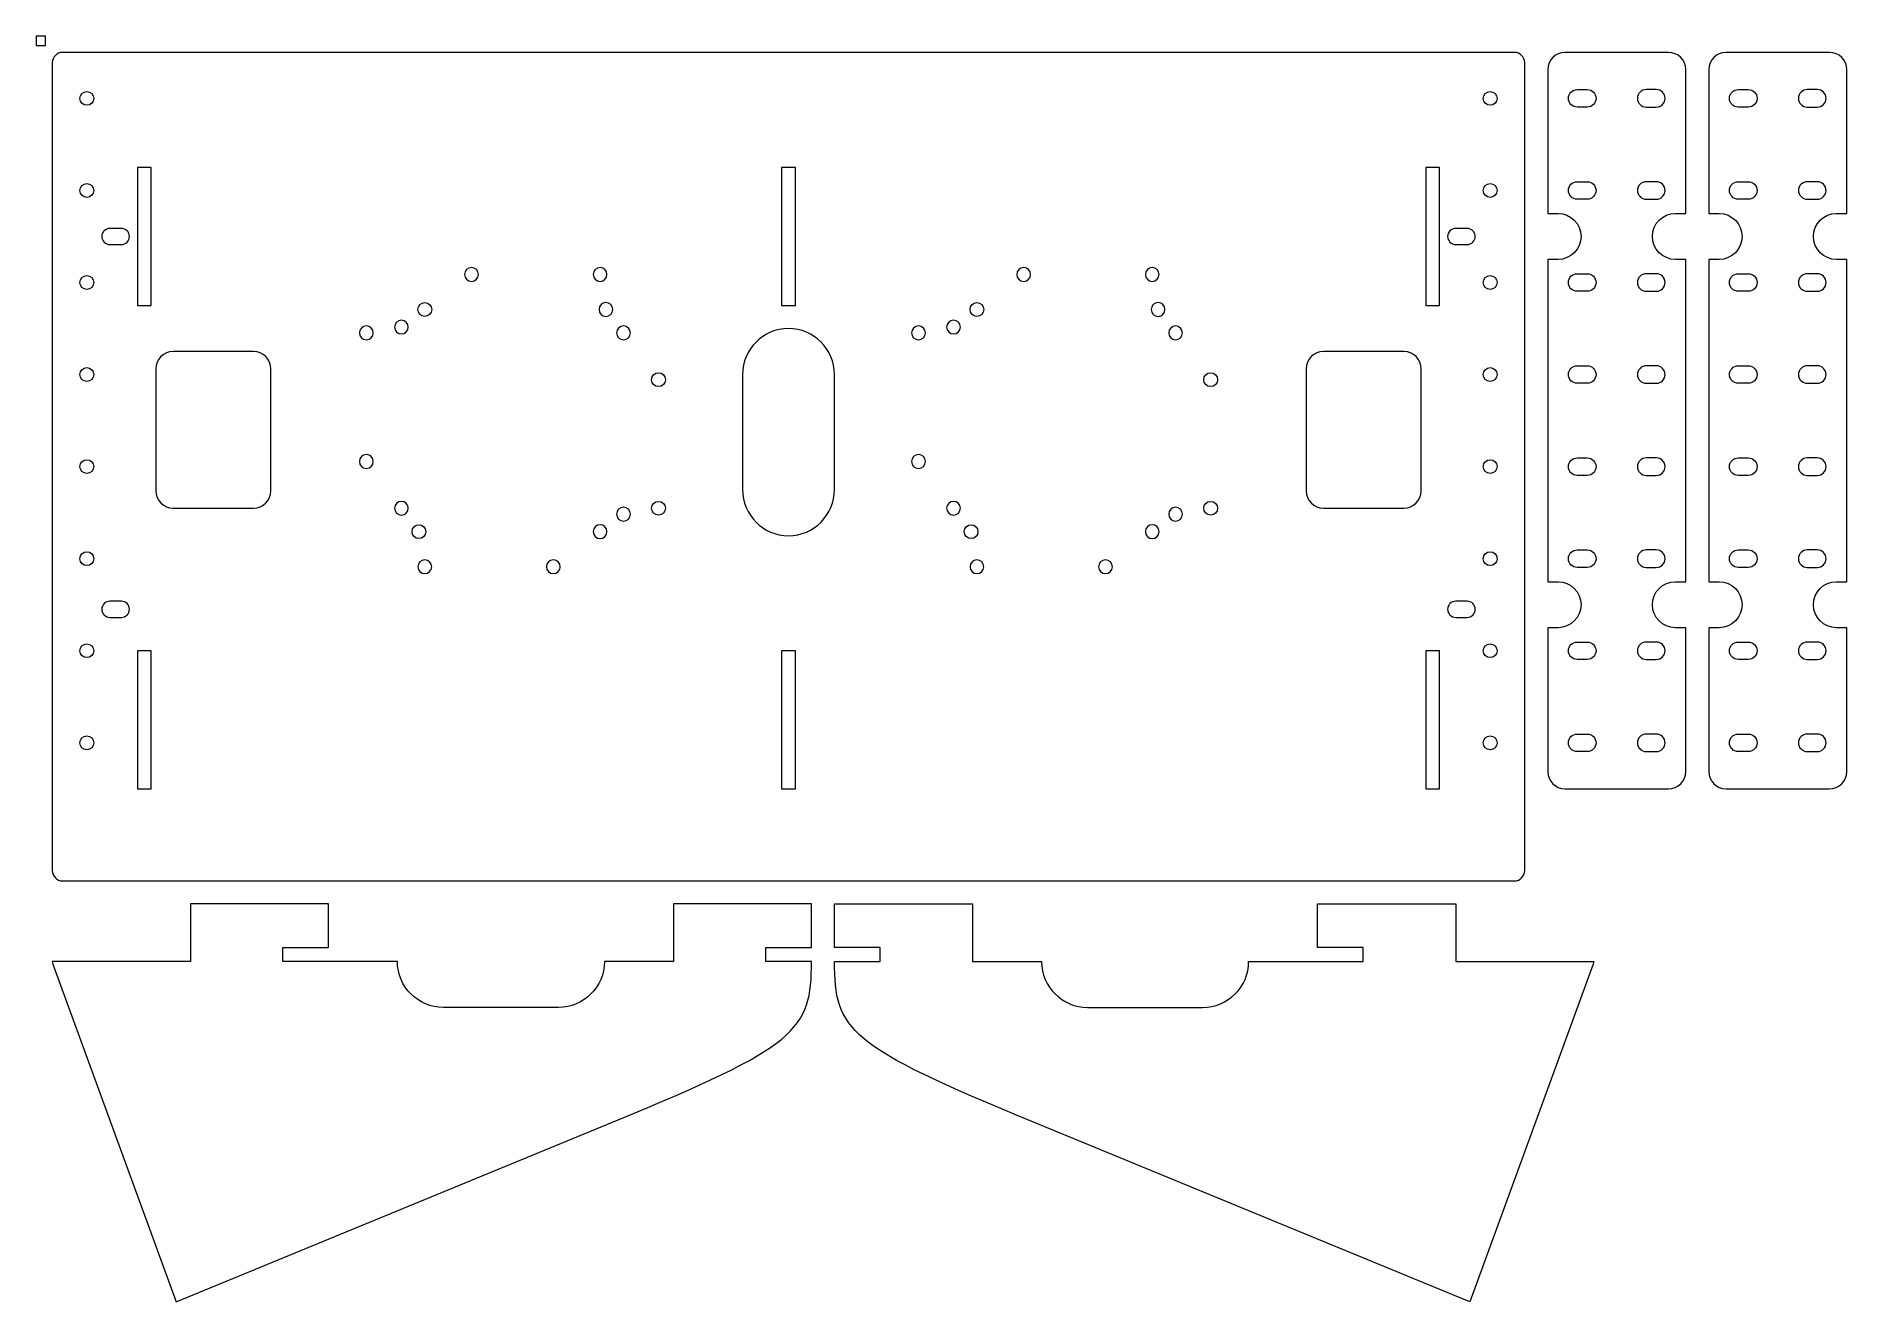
# Model space of a CAD drawing. Header units: millimetres. Extents: x -198 to 195, y -126 to 148.
import ezdxf

# ---------------------------------------------------------------- set-up
doc = ezdxf.new("R2010")
doc.units = ezdxf.units.MM
doc.header["$MEASUREMENT"] = 0
doc.layers.add('Layer 1', color=7, linetype='Continuous')

msp = doc.modelspace()

# ---------------------------------------------------------------- linework, layer by layer
at = {"layer": 'Layer 1', "color": 1, "lineweight": 0}
msp.add_lwpolyline([(-198.5, 146.5), (-196.5, 146.5), (-196.5, 148.5), (-198.5, 148.5), (-198.5, 146.5)], close=True, dxfattribs=at)
at = {"layer": 'Layer 1', "lineweight": 0}
for points in [[(-176.5, 90), (-173.5, 90), (-173.5, 120), (-176.5, 120), (-176.5, 90)], [(-36.5, 90), (-33.5, 90), (-33.5, 120), (-36.5, 120), (-36.5, 90)], [(103.5, 90), (106.5, 90), (106.5, 120), (103.5, 120), (103.5, 90)], [(-176.5, -15), (-173.5, -15), (-173.5, 15), (-176.5, 15), (-176.5, -15)], [(-36.5, -15), (-33.5, -15), (-33.5, 15), (-36.5, 15), (-36.5, -15)], [(103.5, -15), (106.5, -15), (106.5, 15), (103.5, 15), (103.5, -15)]]:
    msp.add_lwpolyline(points, close=True, dxfattribs=at)
for centre in [(-187.5, 135), (117.5, 135), (-187.5, 115), (117.5, 115), (-187.5, 95), (117.5, 95), (-114.05, 89.13), (5.95, 89.13), (-187.5, 75), (-63.25, 73.89), (56.75, 73.89), (117.5, 75), (-187.5, 55), (117.5, 55), (-63.25, 45.95), (56.75, 45.95), (-115.32, 40.87), (4.68, 40.87), (-187.5, 35), (117.5, 35), (-187.5, 15), (117.5, 15), (-187.5, -5), (117.5, -5)]:
    msp.add_ellipse(centre, major_axis=(0, 1.5), ratio=1, dxfattribs=at)
for points, knots in [([(-192.7499, 145), (-192.7499, 145), (122.75, 145), (122.75, 145), (122.75, 145), (123.9876, 145), (125, 143.9875), (125, 142.75), (125, 142.75), (125, 142.75), (125, -32.75), (125, -32.75), (125, -32.75), (125, -33.9875), (123.9876, -35), (122.75, -35), (122.75, -35), (122.75, -35), (-192.7499, -35), (-192.7499, -35), (-192.7499, -35), (-193.9874, -35), (-195, -33.9875), (-195, -32.75), (-195, -32.75), (-195, -32.75), (-195, 142.75), (-195, 142.75), (-195, 142.75), (-195, 143.9875), (-193.9874, 145), (-192.7499, 145)], [0, 0, 0, 0, 0.11111111, 0.11111111, 0.11111111, 0.11111111, 0.22222222, 0.22222222, 0.22222222, 0.22222222, 0.33333333, 0.33333333, 0.33333333, 0.33333333, 0.44444444, 0.44444444, 0.44444444, 0.44444444, 0.55555556, 0.55555556, 0.55555556, 0.55555556, 0.66666667, 0.66666667, 0.66666667, 0.66666667, 0.77777778, 0.77777778, 0.77777778, 0.77777778, 1, 1, 1, 1]), ([(145, 145), (145, 145), (156.25, 145), (156.25, 145), (156.25, 145), (158.3125, 145), (160, 143.3125), (160, 141.2499), (160, 141.2499), (160, 141.2499), (160, 109.9937), (160, 109.9937), (160, 109.9937), (159.9172, 109.9978), (159.8338, 110), (159.75, 110), (159.75, 110), (159.75, 110), (157.75, 110), (157.75, 110), (157.75, 110), (155, 110), (152.75, 107.75), (152.75, 105), (152.75, 105), (152.75, 105), (152.75, 105), (152.75, 105), (152.75, 105), (152.75, 102.25), (155, 100), (157.75, 100), (157.75, 100), (157.75, 100), (159.75, 100), (159.75, 100), (159.75, 100), (159.8338, 100), (159.9172, 100.0022), (160, 100.0063), (160, 100.0063), (160, 100.0063), (160, 29.9937), (160, 29.9937), (160, 29.9937), (159.9172, 29.9978), (159.8338, 30), (159.75, 30), (159.75, 30), (159.75, 30), (157.75, 30), (157.75, 30), (157.75, 30), (155, 30), (152.75, 27.75), (152.75, 25), (152.75, 25), (152.75, 25), (152.75, 25), (152.75, 25), (152.75, 25), (152.75, 22.25), (155, 20), (157.75, 20), (157.75, 20), (157.75, 20), (159.75, 20), (159.75, 20), (159.75, 20), (159.8338, 20), (159.9172, 20.0022), (160, 20.0063), (160, 20.0063), (160, 20.0063), (160, -11.2499), (160, -11.2499), (160, -11.2499), (160, -13.3125), (158.3125, -15), (156.25, -15), (156.25, -15), (156.25, -15), (145, -15), (145, -15), (145, -15), (145, -15), (133.75, -15), (133.75, -15), (133.75, -15), (131.6875, -15), (130, -13.3125), (130, -11.2499), (130, -11.2499), (130, -11.2499), (130, 20.0063), (130, 20.0063), (130, 20.0063), (130.0828, 20.0022), (130.1662, 20), (130.25, 20), (130.25, 20), (130.25, 20), (132.25, 20), (132.25, 20), (132.25, 20), (135, 20), (137.25, 22.25), (137.25, 25), (137.25, 25), (137.25, 25), (137.25, 25), (137.25, 25), (137.25, 25), (137.25, 27.75), (135, 30), (132.25, 30), (132.25, 30), (132.25, 30), (130.25, 30), (130.25, 30), (130.25, 30), (130.1662, 30), (130.0828, 29.9978), (130, 29.9937), (130, 29.9937), (130, 29.9937), (130, 100.0063), (130, 100.0063), (130, 100.0063), (130.0828, 100.0022), (130.1662, 100), (130.25, 100), (130.25, 100), (130.25, 100), (132.25, 100), (132.25, 100), (132.25, 100), (135, 100), (137.25, 102.25), (137.25, 105), (137.25, 105), (137.25, 105), (137.25, 105), (137.25, 105), (137.25, 105), (137.25, 107.75), (135, 110), (132.25, 110), (132.25, 110), (132.25, 110), (130.25, 110), (130.25, 110), (130.25, 110), (130.1662, 110), (130.0828, 109.9978), (130, 109.9937), (130, 109.9937), (130, 109.9937), (130, 141.2499), (130, 141.2499), (130, 141.2499), (130, 143.3125), (131.6875, 145), (133.75, 145), (133.75, 145), (133.75, 145), (145, 145), (145, 145)], [0, 0, 0, 0, 0.02325581, 0.02325581, 0.02325581, 0.02325581, 0.04651163, 0.04651163, 0.04651163, 0.04651163, 0.06976744, 0.06976744, 0.06976744, 0.06976744, 0.09302326, 0.09302326, 0.09302326, 0.09302326, 0.11627907, 0.11627907, 0.11627907, 0.11627907, 0.13953488, 0.13953488, 0.13953488, 0.13953488, 0.1627907, 0.1627907, 0.1627907, 0.1627907, 0.18604651, 0.18604651, 0.18604651, 0.18604651, 0.20930233, 0.20930233, 0.20930233, 0.20930233, 0.23255814, 0.23255814, 0.23255814, 0.23255814, 0.25581395, 0.25581395, 0.25581395, 0.25581395, 0.27906977, 0.27906977, 0.27906977, 0.27906977, 0.30232558, 0.30232558, 0.30232558, 0.30232558, 0.3255814, 0.3255814, 0.3255814, 0.3255814, 0.34883721, 0.34883721, 0.34883721, 0.34883721, 0.37209302, 0.37209302, 0.37209302, 0.37209302, 0.39534884, 0.39534884, 0.39534884, 0.39534884, 0.41860465, 0.41860465, 0.41860465, 0.41860465, 0.44186047, 0.44186047, 0.44186047, 0.44186047, 0.46511628, 0.46511628, 0.46511628, 0.46511628, 0.48837209, 0.48837209, 0.48837209, 0.48837209, 0.51162791, 0.51162791, 0.51162791, 0.51162791, 0.53488372, 0.53488372, 0.53488372, 0.53488372, 0.55813953, 0.55813953, 0.55813953, 0.55813953, 0.58139535, 0.58139535, 0.58139535, 0.58139535, 0.60465116, 0.60465116, 0.60465116, 0.60465116, 0.62790698, 0.62790698, 0.62790698, 0.62790698, 0.65116279, 0.65116279, 0.65116279, 0.65116279, 0.6744186, 0.6744186, 0.6744186, 0.6744186, 0.69767442, 0.69767442, 0.69767442, 0.69767442, 0.72093023, 0.72093023, 0.72093023, 0.72093023, 0.74418605, 0.74418605, 0.74418605, 0.74418605, 0.76744186, 0.76744186, 0.76744186, 0.76744186, 0.79069767, 0.79069767, 0.79069767, 0.79069767, 0.81395349, 0.81395349, 0.81395349, 0.81395349, 0.8372093, 0.8372093, 0.8372093, 0.8372093, 0.86046512, 0.86046512, 0.86046512, 0.86046512, 0.88372093, 0.88372093, 0.88372093, 0.88372093, 0.90697674, 0.90697674, 0.90697674, 0.90697674, 0.93023256, 0.93023256, 0.93023256, 0.93023256, 0.95348837, 0.95348837, 0.95348837, 0.95348837, 1, 1, 1, 1]), ([(180, 145), (180, 145), (191.25, 145), (191.25, 145), (191.25, 145), (193.3125, 145), (195, 143.3125), (195, 141.2499), (195, 141.2499), (195, 141.2499), (195, 109.9937), (195, 109.9937), (195, 109.9937), (194.9172, 109.9978), (194.8338, 110), (194.75, 110), (194.75, 110), (194.75, 110), (192.75, 110), (192.75, 110), (192.75, 110), (190, 110), (187.75, 107.75), (187.75, 105), (187.75, 105), (187.75, 105), (187.75, 105), (187.75, 105), (187.75, 105), (187.75, 102.25), (190, 100), (192.75, 100), (192.75, 100), (192.75, 100), (194.75, 100), (194.75, 100), (194.75, 100), (194.8338, 100), (194.9172, 100.0022), (195, 100.0063), (195, 100.0063), (195, 100.0063), (195, 29.9937), (195, 29.9937), (195, 29.9937), (194.9172, 29.9978), (194.8338, 30), (194.75, 30), (194.75, 30), (194.75, 30), (192.75, 30), (192.75, 30), (192.75, 30), (190, 30), (187.75, 27.75), (187.75, 25), (187.75, 25), (187.75, 25), (187.75, 25), (187.75, 25), (187.75, 25), (187.75, 22.25), (190, 20), (192.75, 20), (192.75, 20), (192.75, 20), (194.75, 20), (194.75, 20), (194.75, 20), (194.8338, 20), (194.9172, 20.0022), (195, 20.0063), (195, 20.0063), (195, 20.0063), (195, -11.2499), (195, -11.2499), (195, -11.2499), (195, -13.3125), (193.3125, -15), (191.25, -15), (191.25, -15), (191.25, -15), (180, -15), (180, -15), (180, -15), (180, -15), (168.75, -15), (168.75, -15), (168.75, -15), (166.6875, -15), (165, -13.3125), (165, -11.2499), (165, -11.2499), (165, -11.2499), (165, 20.0063), (165, 20.0063), (165, 20.0063), (165.0828, 20.0022), (165.1662, 20), (165.25, 20), (165.25, 20), (165.25, 20), (167.25, 20), (167.25, 20), (167.25, 20), (170, 20), (172.25, 22.25), (172.25, 25), (172.25, 25), (172.25, 25), (172.25, 25), (172.25, 25), (172.25, 25), (172.25, 27.75), (170, 30), (167.25, 30), (167.25, 30), (167.25, 30), (165.25, 30), (165.25, 30), (165.25, 30), (165.1662, 30), (165.0828, 29.9978), (165, 29.9937), (165, 29.9937), (165, 29.9937), (165, 100.0063), (165, 100.0063), (165, 100.0063), (165.0828, 100.0022), (165.1662, 100), (165.25, 100), (165.25, 100), (165.25, 100), (167.25, 100), (167.25, 100), (167.25, 100), (170, 100), (172.25, 102.25), (172.25, 105), (172.25, 105), (172.25, 105), (172.25, 105), (172.25, 105), (172.25, 105), (172.25, 107.75), (170, 110), (167.25, 110), (167.25, 110), (167.25, 110), (165.25, 110), (165.25, 110), (165.25, 110), (165.1662, 110), (165.0828, 109.9978), (165, 109.9937), (165, 109.9937), (165, 109.9937), (165, 141.2499), (165, 141.2499), (165, 141.2499), (165, 143.3125), (166.6875, 145), (168.75, 145), (168.75, 145), (168.75, 145), (180, 145), (180, 145)], [0, 0, 0, 0, 0.02325581, 0.02325581, 0.02325581, 0.02325581, 0.04651163, 0.04651163, 0.04651163, 0.04651163, 0.06976744, 0.06976744, 0.06976744, 0.06976744, 0.09302326, 0.09302326, 0.09302326, 0.09302326, 0.11627907, 0.11627907, 0.11627907, 0.11627907, 0.13953488, 0.13953488, 0.13953488, 0.13953488, 0.1627907, 0.1627907, 0.1627907, 0.1627907, 0.18604651, 0.18604651, 0.18604651, 0.18604651, 0.20930233, 0.20930233, 0.20930233, 0.20930233, 0.23255814, 0.23255814, 0.23255814, 0.23255814, 0.25581395, 0.25581395, 0.25581395, 0.25581395, 0.27906977, 0.27906977, 0.27906977, 0.27906977, 0.30232558, 0.30232558, 0.30232558, 0.30232558, 0.3255814, 0.3255814, 0.3255814, 0.3255814, 0.34883721, 0.34883721, 0.34883721, 0.34883721, 0.37209302, 0.37209302, 0.37209302, 0.37209302, 0.39534884, 0.39534884, 0.39534884, 0.39534884, 0.41860465, 0.41860465, 0.41860465, 0.41860465, 0.44186047, 0.44186047, 0.44186047, 0.44186047, 0.46511628, 0.46511628, 0.46511628, 0.46511628, 0.48837209, 0.48837209, 0.48837209, 0.48837209, 0.51162791, 0.51162791, 0.51162791, 0.51162791, 0.53488372, 0.53488372, 0.53488372, 0.53488372, 0.55813953, 0.55813953, 0.55813953, 0.55813953, 0.58139535, 0.58139535, 0.58139535, 0.58139535, 0.60465116, 0.60465116, 0.60465116, 0.60465116, 0.62790698, 0.62790698, 0.62790698, 0.62790698, 0.65116279, 0.65116279, 0.65116279, 0.65116279, 0.6744186, 0.6744186, 0.6744186, 0.6744186, 0.69767442, 0.69767442, 0.69767442, 0.69767442, 0.72093023, 0.72093023, 0.72093023, 0.72093023, 0.74418605, 0.74418605, 0.74418605, 0.74418605, 0.76744186, 0.76744186, 0.76744186, 0.76744186, 0.79069767, 0.79069767, 0.79069767, 0.79069767, 0.81395349, 0.81395349, 0.81395349, 0.81395349, 0.8372093, 0.8372093, 0.8372093, 0.8372093, 0.86046512, 0.86046512, 0.86046512, 0.86046512, 0.88372093, 0.88372093, 0.88372093, 0.88372093, 0.90697674, 0.90697674, 0.90697674, 0.90697674, 0.93023256, 0.93023256, 0.93023256, 0.93023256, 0.95348837, 0.95348837, 0.95348837, 0.95348837, 1, 1, 1, 1]), ([(138.6001, 136.9), (138.6001, 136.9), (136.3999, 136.9), (136.3999, 136.9), (136.3999, 136.9), (135.3549, 136.9), (134.5, 136.0452), (134.5, 135.0001), (134.5, 135.0001), (134.5, 135.0001), (134.5, 134.9999), (134.5, 134.9999), (134.5, 134.9999), (134.5, 133.9548), (135.3549, 133.1), (136.3999, 133.1), (136.3999, 133.1), (136.3999, 133.1), (138.6001, 133.1), (138.6001, 133.1), (138.6001, 133.1), (139.6451, 133.1), (140.5, 133.9548), (140.5, 134.9999), (140.5, 134.9999), (140.5, 134.9999), (140.5, 135.0001), (140.5, 135.0001), (140.5, 135.0001), (140.5, 136.0452), (139.6451, 136.9), (138.6001, 136.9)], [0, 0, 0, 0, 0.11111111, 0.11111111, 0.11111111, 0.11111111, 0.22222222, 0.22222222, 0.22222222, 0.22222222, 0.33333333, 0.33333333, 0.33333333, 0.33333333, 0.44444444, 0.44444444, 0.44444444, 0.44444444, 0.55555556, 0.55555556, 0.55555556, 0.55555556, 0.66666667, 0.66666667, 0.66666667, 0.66666667, 0.77777778, 0.77777778, 0.77777778, 0.77777778, 1, 1, 1, 1]), ([(151.3999, 136.9), (151.3999, 136.9), (153.6001, 136.9), (153.6001, 136.9), (153.6001, 136.9), (154.6451, 136.9), (155.5, 136.0452), (155.5, 135.0001), (155.5, 135.0001), (155.5, 135.0001), (155.5, 134.9999), (155.5, 134.9999), (155.5, 134.9999), (155.5, 133.9548), (154.6451, 133.1), (153.6001, 133.1), (153.6001, 133.1), (153.6001, 133.1), (151.3999, 133.1), (151.3999, 133.1), (151.3999, 133.1), (150.3549, 133.1), (149.5, 133.9548), (149.5, 134.9999), (149.5, 134.9999), (149.5, 134.9999), (149.5, 135.0001), (149.5, 135.0001), (149.5, 135.0001), (149.5, 136.0452), (150.3549, 136.9), (151.3999, 136.9)], [0, 0, 0, 0, 0.11111111, 0.11111111, 0.11111111, 0.11111111, 0.22222222, 0.22222222, 0.22222222, 0.22222222, 0.33333333, 0.33333333, 0.33333333, 0.33333333, 0.44444444, 0.44444444, 0.44444444, 0.44444444, 0.55555556, 0.55555556, 0.55555556, 0.55555556, 0.66666667, 0.66666667, 0.66666667, 0.66666667, 0.77777778, 0.77777778, 0.77777778, 0.77777778, 1, 1, 1, 1]), ([(173.6001, 136.9), (173.6001, 136.9), (171.3999, 136.9), (171.3999, 136.9), (171.3999, 136.9), (170.3549, 136.9), (169.5, 136.0452), (169.5, 135.0001), (169.5, 135.0001), (169.5, 135.0001), (169.5, 134.9999), (169.5, 134.9999), (169.5, 134.9999), (169.5, 133.9548), (170.3549, 133.1), (171.3999, 133.1), (171.3999, 133.1), (171.3999, 133.1), (173.6001, 133.1), (173.6001, 133.1), (173.6001, 133.1), (174.6451, 133.1), (175.5, 133.9548), (175.5, 134.9999), (175.5, 134.9999), (175.5, 134.9999), (175.5, 135.0001), (175.5, 135.0001), (175.5, 135.0001), (175.5, 136.0452), (174.6451, 136.9), (173.6001, 136.9)], [0, 0, 0, 0, 0.11111111, 0.11111111, 0.11111111, 0.11111111, 0.22222222, 0.22222222, 0.22222222, 0.22222222, 0.33333333, 0.33333333, 0.33333333, 0.33333333, 0.44444444, 0.44444444, 0.44444444, 0.44444444, 0.55555556, 0.55555556, 0.55555556, 0.55555556, 0.66666667, 0.66666667, 0.66666667, 0.66666667, 0.77777778, 0.77777778, 0.77777778, 0.77777778, 1, 1, 1, 1]), ([(186.3999, 136.9), (186.3999, 136.9), (188.6001, 136.9), (188.6001, 136.9), (188.6001, 136.9), (189.6451, 136.9), (190.5, 136.0452), (190.5, 135.0001), (190.5, 135.0001), (190.5, 135.0001), (190.5, 134.9999), (190.5, 134.9999), (190.5, 134.9999), (190.5, 133.9548), (189.6451, 133.1), (188.6001, 133.1), (188.6001, 133.1), (188.6001, 133.1), (186.3999, 133.1), (186.3999, 133.1), (186.3999, 133.1), (185.3549, 133.1), (184.5, 133.9548), (184.5, 134.9999), (184.5, 134.9999), (184.5, 134.9999), (184.5, 135.0001), (184.5, 135.0001), (184.5, 135.0001), (184.5, 136.0452), (185.3549, 136.9), (186.3999, 136.9)], [0, 0, 0, 0, 0.11111111, 0.11111111, 0.11111111, 0.11111111, 0.22222222, 0.22222222, 0.22222222, 0.22222222, 0.33333333, 0.33333333, 0.33333333, 0.33333333, 0.44444444, 0.44444444, 0.44444444, 0.44444444, 0.55555556, 0.55555556, 0.55555556, 0.55555556, 0.66666667, 0.66666667, 0.66666667, 0.66666667, 0.77777778, 0.77777778, 0.77777778, 0.77777778, 1, 1, 1, 1]), ([(138.6001, 116.9), (138.6001, 116.9), (136.3999, 116.9), (136.3999, 116.9), (136.3999, 116.9), (135.3549, 116.9), (134.5, 116.0452), (134.5, 115.0001), (134.5, 115.0001), (134.5, 115.0001), (134.5, 114.9999), (134.5, 114.9999), (134.5, 114.9999), (134.5, 113.9548), (135.3549, 113.1), (136.3999, 113.1), (136.3999, 113.1), (136.3999, 113.1), (138.6001, 113.1), (138.6001, 113.1), (138.6001, 113.1), (139.6451, 113.1), (140.5, 113.9548), (140.5, 114.9999), (140.5, 114.9999), (140.5, 114.9999), (140.5, 115.0001), (140.5, 115.0001), (140.5, 115.0001), (140.5, 116.0452), (139.6451, 116.9), (138.6001, 116.9)], [0, 0, 0, 0, 0.11111111, 0.11111111, 0.11111111, 0.11111111, 0.22222222, 0.22222222, 0.22222222, 0.22222222, 0.33333333, 0.33333333, 0.33333333, 0.33333333, 0.44444444, 0.44444444, 0.44444444, 0.44444444, 0.55555556, 0.55555556, 0.55555556, 0.55555556, 0.66666667, 0.66666667, 0.66666667, 0.66666667, 0.77777778, 0.77777778, 0.77777778, 0.77777778, 1, 1, 1, 1]), ([(151.3999, 116.9), (151.3999, 116.9), (153.6001, 116.9), (153.6001, 116.9), (153.6001, 116.9), (154.6451, 116.9), (155.5, 116.0452), (155.5, 115.0001), (155.5, 115.0001), (155.5, 115.0001), (155.5, 114.9999), (155.5, 114.9999), (155.5, 114.9999), (155.5, 113.9548), (154.6451, 113.1), (153.6001, 113.1), (153.6001, 113.1), (153.6001, 113.1), (151.3999, 113.1), (151.3999, 113.1), (151.3999, 113.1), (150.3549, 113.1), (149.5, 113.9548), (149.5, 114.9999), (149.5, 114.9999), (149.5, 114.9999), (149.5, 115.0001), (149.5, 115.0001), (149.5, 115.0001), (149.5, 116.0452), (150.3549, 116.9), (151.3999, 116.9)], [0, 0, 0, 0, 0.11111111, 0.11111111, 0.11111111, 0.11111111, 0.22222222, 0.22222222, 0.22222222, 0.22222222, 0.33333333, 0.33333333, 0.33333333, 0.33333333, 0.44444444, 0.44444444, 0.44444444, 0.44444444, 0.55555556, 0.55555556, 0.55555556, 0.55555556, 0.66666667, 0.66666667, 0.66666667, 0.66666667, 0.77777778, 0.77777778, 0.77777778, 0.77777778, 1, 1, 1, 1]), ([(173.6001, 116.9), (173.6001, 116.9), (171.3999, 116.9), (171.3999, 116.9), (171.3999, 116.9), (170.3549, 116.9), (169.5, 116.0452), (169.5, 115.0001), (169.5, 115.0001), (169.5, 115.0001), (169.5, 114.9999), (169.5, 114.9999), (169.5, 114.9999), (169.5, 113.9548), (170.3549, 113.1), (171.3999, 113.1), (171.3999, 113.1), (171.3999, 113.1), (173.6001, 113.1), (173.6001, 113.1), (173.6001, 113.1), (174.6451, 113.1), (175.5, 113.9548), (175.5, 114.9999), (175.5, 114.9999), (175.5, 114.9999), (175.5, 115.0001), (175.5, 115.0001), (175.5, 115.0001), (175.5, 116.0452), (174.6451, 116.9), (173.6001, 116.9)], [0, 0, 0, 0, 0.11111111, 0.11111111, 0.11111111, 0.11111111, 0.22222222, 0.22222222, 0.22222222, 0.22222222, 0.33333333, 0.33333333, 0.33333333, 0.33333333, 0.44444444, 0.44444444, 0.44444444, 0.44444444, 0.55555556, 0.55555556, 0.55555556, 0.55555556, 0.66666667, 0.66666667, 0.66666667, 0.66666667, 0.77777778, 0.77777778, 0.77777778, 0.77777778, 1, 1, 1, 1]), ([(186.3999, 116.9), (186.3999, 116.9), (188.6001, 116.9), (188.6001, 116.9), (188.6001, 116.9), (189.6451, 116.9), (190.5, 116.0452), (190.5, 115.0001), (190.5, 115.0001), (190.5, 115.0001), (190.5, 114.9999), (190.5, 114.9999), (190.5, 114.9999), (190.5, 113.9548), (189.6451, 113.1), (188.6001, 113.1), (188.6001, 113.1), (188.6001, 113.1), (186.3999, 113.1), (186.3999, 113.1), (186.3999, 113.1), (185.3549, 113.1), (184.5, 113.9548), (184.5, 114.9999), (184.5, 114.9999), (184.5, 114.9999), (184.5, 115.0001), (184.5, 115.0001), (184.5, 115.0001), (184.5, 116.0452), (185.3549, 116.9), (186.3999, 116.9)], [0, 0, 0, 0, 0.11111111, 0.11111111, 0.11111111, 0.11111111, 0.22222222, 0.22222222, 0.22222222, 0.22222222, 0.33333333, 0.33333333, 0.33333333, 0.33333333, 0.44444444, 0.44444444, 0.44444444, 0.44444444, 0.55555556, 0.55555556, 0.55555556, 0.55555556, 0.66666667, 0.66666667, 0.66666667, 0.66666667, 0.77777778, 0.77777778, 0.77777778, 0.77777778, 1, 1, 1, 1]), ([(-182.5001, 106.75), (-182.5001, 106.75), (-179.9999, 106.75), (-179.9999, 106.75), (-179.9999, 106.75), (-179.0374, 106.75), (-178.25, 105.9627), (-178.25, 105.0002), (-178.25, 105.0002), (-178.25, 105.0002), (-178.25, 104.9999), (-178.25, 104.9999), (-178.25, 104.9999), (-178.25, 104.0374), (-179.0374, 103.25), (-179.9999, 103.25), (-179.9999, 103.25), (-179.9999, 103.25), (-182.5001, 103.25), (-182.5001, 103.25), (-182.5001, 103.25), (-183.4626, 103.25), (-184.25, 104.0374), (-184.25, 104.9999), (-184.25, 104.9999), (-184.25, 104.9999), (-184.25, 105.0002), (-184.25, 105.0002), (-184.25, 105.0002), (-184.25, 105.9627), (-183.4626, 106.75), (-182.5001, 106.75)], [0, 0, 0, 0, 0.11111111, 0.11111111, 0.11111111, 0.11111111, 0.22222222, 0.22222222, 0.22222222, 0.22222222, 0.33333333, 0.33333333, 0.33333333, 0.33333333, 0.44444444, 0.44444444, 0.44444444, 0.44444444, 0.55555556, 0.55555556, 0.55555556, 0.55555556, 0.66666667, 0.66666667, 0.66666667, 0.66666667, 0.77777778, 0.77777778, 0.77777778, 0.77777778, 1, 1, 1, 1]), ([(109.9999, 106.75), (109.9999, 106.75), (112.5001, 106.75), (112.5001, 106.75), (112.5001, 106.75), (113.4626, 106.75), (114.25, 105.9627), (114.25, 105.0002), (114.25, 105.0002), (114.25, 105.0002), (114.25, 104.9999), (114.25, 104.9999), (114.25, 104.9999), (114.25, 104.0374), (113.4626, 103.25), (112.5001, 103.25), (112.5001, 103.25), (112.5001, 103.25), (109.9999, 103.25), (109.9999, 103.25), (109.9999, 103.25), (109.0374, 103.25), (108.25, 104.0374), (108.25, 104.9999), (108.25, 104.9999), (108.25, 104.9999), (108.25, 105.0002), (108.25, 105.0002), (108.25, 105.0002), (108.25, 105.9627), (109.0374, 106.75), (109.9999, 106.75)], [0, 0, 0, 0, 0.11111111, 0.11111111, 0.11111111, 0.11111111, 0.22222222, 0.22222222, 0.22222222, 0.22222222, 0.33333333, 0.33333333, 0.33333333, 0.33333333, 0.44444444, 0.44444444, 0.44444444, 0.44444444, 0.55555556, 0.55555556, 0.55555556, 0.55555556, 0.66666667, 0.66666667, 0.66666667, 0.66666667, 0.77777778, 0.77777778, 0.77777778, 0.77777778, 1, 1, 1, 1]), ([(-105.39, 96.75), (-105.39, 97.5784), (-104.7184, 98.25), (-103.89, 98.25), (-103.89, 98.25), (-103.0616, 98.25), (-102.39, 97.5784), (-102.39, 96.75), (-102.39, 96.75), (-102.39, 95.9216), (-103.0616, 95.25), (-103.89, 95.25), (-103.89, 95.25), (-104.7184, 95.25), (-105.39, 95.9216), (-105.39, 96.75)], [0, 0, 0, 0, 0.2, 0.2, 0.2, 0.2, 0.4, 0.4, 0.4, 0.4, 0.6, 0.6, 0.6, 0.6, 1, 1, 1, 1]), ([(-77.45, 96.75), (-77.45, 97.5784), (-76.7784, 98.25), (-75.95, 98.25), (-75.95, 98.25), (-75.1216, 98.25), (-74.45, 97.5784), (-74.45, 96.75), (-74.45, 96.75), (-74.45, 95.9216), (-75.1216, 95.25), (-75.95, 95.25), (-75.95, 95.25), (-76.7784, 95.25), (-77.45, 95.9216), (-77.45, 96.75)], [0, 0, 0, 0, 0.2, 0.2, 0.2, 0.2, 0.4, 0.4, 0.4, 0.4, 0.6, 0.6, 0.6, 0.6, 1, 1, 1, 1]), ([(14.61, 96.75), (14.61, 97.5784), (15.2816, 98.25), (16.11, 98.25), (16.11, 98.25), (16.9384, 98.25), (17.61, 97.5784), (17.61, 96.75), (17.61, 96.75), (17.61, 95.9216), (16.9384, 95.25), (16.11, 95.25), (16.11, 95.25), (15.2816, 95.25), (14.61, 95.9216), (14.61, 96.75)], [0, 0, 0, 0, 0.2, 0.2, 0.2, 0.2, 0.4, 0.4, 0.4, 0.4, 0.6, 0.6, 0.6, 0.6, 1, 1, 1, 1]), ([(42.55, 96.75), (42.55, 97.5784), (43.2216, 98.25), (44.05, 98.25), (44.05, 98.25), (44.8784, 98.25), (45.55, 97.5784), (45.55, 96.75), (45.55, 96.75), (45.55, 95.9216), (44.8784, 95.25), (44.05, 95.25), (44.05, 95.25), (43.2216, 95.25), (42.55, 95.9216), (42.55, 96.75)], [0, 0, 0, 0, 0.2, 0.2, 0.2, 0.2, 0.4, 0.4, 0.4, 0.4, 0.6, 0.6, 0.6, 0.6, 1, 1, 1, 1]), ([(138.6001, 96.9), (138.6001, 96.9), (136.3999, 96.9), (136.3999, 96.9), (136.3999, 96.9), (135.3549, 96.9), (134.5, 96.0452), (134.5, 95.0001), (134.5, 95.0001), (134.5, 95.0001), (134.5, 94.9999), (134.5, 94.9999), (134.5, 94.9999), (134.5, 93.9548), (135.3549, 93.1), (136.3999, 93.1), (136.3999, 93.1), (136.3999, 93.1), (138.6001, 93.1), (138.6001, 93.1), (138.6001, 93.1), (139.6451, 93.1), (140.5, 93.9548), (140.5, 94.9999), (140.5, 94.9999), (140.5, 94.9999), (140.5, 95.0001), (140.5, 95.0001), (140.5, 95.0001), (140.5, 96.0452), (139.6451, 96.9), (138.6001, 96.9)], [0, 0, 0, 0, 0.11111111, 0.11111111, 0.11111111, 0.11111111, 0.22222222, 0.22222222, 0.22222222, 0.22222222, 0.33333333, 0.33333333, 0.33333333, 0.33333333, 0.44444444, 0.44444444, 0.44444444, 0.44444444, 0.55555556, 0.55555556, 0.55555556, 0.55555556, 0.66666667, 0.66666667, 0.66666667, 0.66666667, 0.77777778, 0.77777778, 0.77777778, 0.77777778, 1, 1, 1, 1]), ([(151.3999, 96.9), (151.3999, 96.9), (153.6001, 96.9), (153.6001, 96.9), (153.6001, 96.9), (154.6451, 96.9), (155.5, 96.0452), (155.5, 95.0001), (155.5, 95.0001), (155.5, 95.0001), (155.5, 94.9999), (155.5, 94.9999), (155.5, 94.9999), (155.5, 93.9548), (154.6451, 93.1), (153.6001, 93.1), (153.6001, 93.1), (153.6001, 93.1), (151.3999, 93.1), (151.3999, 93.1), (151.3999, 93.1), (150.3549, 93.1), (149.5, 93.9548), (149.5, 94.9999), (149.5, 94.9999), (149.5, 94.9999), (149.5, 95.0001), (149.5, 95.0001), (149.5, 95.0001), (149.5, 96.0452), (150.3549, 96.9), (151.3999, 96.9)], [0, 0, 0, 0, 0.11111111, 0.11111111, 0.11111111, 0.11111111, 0.22222222, 0.22222222, 0.22222222, 0.22222222, 0.33333333, 0.33333333, 0.33333333, 0.33333333, 0.44444444, 0.44444444, 0.44444444, 0.44444444, 0.55555556, 0.55555556, 0.55555556, 0.55555556, 0.66666667, 0.66666667, 0.66666667, 0.66666667, 0.77777778, 0.77777778, 0.77777778, 0.77777778, 1, 1, 1, 1]), ([(173.6001, 96.9), (173.6001, 96.9), (171.3999, 96.9), (171.3999, 96.9), (171.3999, 96.9), (170.3549, 96.9), (169.5, 96.0452), (169.5, 95.0001), (169.5, 95.0001), (169.5, 95.0001), (169.5, 94.9999), (169.5, 94.9999), (169.5, 94.9999), (169.5, 93.9548), (170.3549, 93.1), (171.3999, 93.1), (171.3999, 93.1), (171.3999, 93.1), (173.6001, 93.1), (173.6001, 93.1), (173.6001, 93.1), (174.6451, 93.1), (175.5, 93.9548), (175.5, 94.9999), (175.5, 94.9999), (175.5, 94.9999), (175.5, 95.0001), (175.5, 95.0001), (175.5, 95.0001), (175.5, 96.0452), (174.6451, 96.9), (173.6001, 96.9)], [0, 0, 0, 0, 0.11111111, 0.11111111, 0.11111111, 0.11111111, 0.22222222, 0.22222222, 0.22222222, 0.22222222, 0.33333333, 0.33333333, 0.33333333, 0.33333333, 0.44444444, 0.44444444, 0.44444444, 0.44444444, 0.55555556, 0.55555556, 0.55555556, 0.55555556, 0.66666667, 0.66666667, 0.66666667, 0.66666667, 0.77777778, 0.77777778, 0.77777778, 0.77777778, 1, 1, 1, 1]), ([(186.3999, 96.9), (186.3999, 96.9), (188.6001, 96.9), (188.6001, 96.9), (188.6001, 96.9), (189.6451, 96.9), (190.5, 96.0452), (190.5, 95.0001), (190.5, 95.0001), (190.5, 95.0001), (190.5, 94.9999), (190.5, 94.9999), (190.5, 94.9999), (190.5, 93.9548), (189.6451, 93.1), (188.6001, 93.1), (188.6001, 93.1), (188.6001, 93.1), (186.3999, 93.1), (186.3999, 93.1), (186.3999, 93.1), (185.3549, 93.1), (184.5, 93.9548), (184.5, 94.9999), (184.5, 94.9999), (184.5, 94.9999), (184.5, 95.0001), (184.5, 95.0001), (184.5, 95.0001), (184.5, 96.0452), (185.3549, 96.9), (186.3999, 96.9)], [0, 0, 0, 0, 0.11111111, 0.11111111, 0.11111111, 0.11111111, 0.22222222, 0.22222222, 0.22222222, 0.22222222, 0.33333333, 0.33333333, 0.33333333, 0.33333333, 0.44444444, 0.44444444, 0.44444444, 0.44444444, 0.55555556, 0.55555556, 0.55555556, 0.55555556, 0.66666667, 0.66666667, 0.66666667, 0.66666667, 0.77777778, 0.77777778, 0.77777778, 0.77777778, 1, 1, 1, 1]), ([(-74.68, 87.63), (-75.5084, 87.63), (-76.18, 88.3016), (-76.18, 89.13), (-76.18, 89.13), (-76.18, 89.9584), (-75.5084, 90.63), (-74.68, 90.63), (-74.68, 90.63), (-73.8516, 90.63), (-73.18, 89.9584), (-73.18, 89.13), (-73.18, 89.13), (-73.18, 88.3016), (-73.8516, 87.63), (-74.68, 87.63)], [0, 0, 0, 0, 0.2, 0.2, 0.2, 0.2, 0.4, 0.4, 0.4, 0.4, 0.6, 0.6, 0.6, 0.6, 1, 1, 1, 1]), ([(45.32, 87.63), (44.4916, 87.63), (43.82, 88.3016), (43.82, 89.13), (43.82, 89.13), (43.82, 89.9584), (44.4916, 90.63), (45.32, 90.63), (45.32, 90.63), (46.1484, 90.63), (46.82, 89.9584), (46.82, 89.13), (46.82, 89.13), (46.82, 88.3016), (46.1484, 87.63), (45.32, 87.63)], [0, 0, 0, 0, 0.2, 0.2, 0.2, 0.2, 0.4, 0.4, 0.4, 0.4, 0.6, 0.6, 0.6, 0.6, 1, 1, 1, 1]), ([(-117.63, 85.32), (-117.63, 84.4916), (-118.3016, 83.82), (-119.13, 83.82), (-119.13, 83.82), (-119.9584, 83.82), (-120.63, 84.4916), (-120.63, 85.32), (-120.63, 85.32), (-120.63, 86.1484), (-119.9584, 86.82), (-119.13, 86.82), (-119.13, 86.82), (-118.3016, 86.82), (-117.63, 86.1484), (-117.63, 85.32)], [0, 0, 0, 0, 0.2, 0.2, 0.2, 0.2, 0.4, 0.4, 0.4, 0.4, 0.6, 0.6, 0.6, 0.6, 1, 1, 1, 1]), ([(2.37, 85.32), (2.37, 84.4916), (1.6984, 83.82), (0.87, 83.82), (0.87, 83.82), (0.0416, 83.82), (-0.63, 84.4916), (-0.63, 85.32), (-0.63, 85.32), (-0.63, 86.1484), (0.0416, 86.82), (0.87, 86.82), (0.87, 86.82), (1.6984, 86.82), (2.37, 86.1484), (2.37, 85.32)], [0, 0, 0, 0, 0.2, 0.2, 0.2, 0.2, 0.4, 0.4, 0.4, 0.4, 0.6, 0.6, 0.6, 0.6, 1, 1, 1, 1]), ([(-126.75, 82.55), (-127.5784, 82.55), (-128.25, 83.2216), (-128.25, 84.05), (-128.25, 84.05), (-128.25, 84.8784), (-127.5784, 85.55), (-126.75, 85.55), (-126.75, 85.55), (-125.9216, 85.55), (-125.25, 84.8784), (-125.25, 84.05), (-125.25, 84.05), (-125.25, 83.2216), (-125.9216, 82.55), (-126.75, 82.55)], [0, 0, 0, 0, 0.2, 0.2, 0.2, 0.2, 0.4, 0.4, 0.4, 0.4, 0.6, 0.6, 0.6, 0.6, 1, 1, 1, 1]), ([(-69.37, 84.05), (-69.37, 83.2216), (-70.0416, 82.55), (-70.87, 82.55), (-70.87, 82.55), (-71.6984, 82.55), (-72.37, 83.2216), (-72.37, 84.05), (-72.37, 84.05), (-72.37, 84.8784), (-71.6984, 85.55), (-70.87, 85.55), (-70.87, 85.55), (-70.0416, 85.55), (-69.37, 84.8784), (-69.37, 84.05)], [0, 0, 0, 0, 0.2, 0.2, 0.2, 0.2, 0.4, 0.4, 0.4, 0.4, 0.6, 0.6, 0.6, 0.6, 1, 1, 1, 1]), ([(-35, 85), (-35, 85), (-34.9999, 85), (-34.9999, 85), (-34.9999, 85), (-29.4998, 85), (-25, 80.5001), (-25, 75.0001), (-25, 75.0001), (-25, 75.0001), (-25, 49.9999), (-25, 49.9999), (-25, 49.9999), (-25, 44.4999), (-29.4998, 40), (-34.9999, 40), (-34.9999, 40), (-34.9999, 40), (-35, 40), (-35, 40), (-35, 40), (-40.5001, 40), (-45, 44.4999), (-45, 49.9999), (-45, 49.9999), (-45, 49.9999), (-45, 75.0001), (-45, 75.0001), (-45, 75.0001), (-45, 80.5001), (-40.5001, 85), (-35, 85)], [0, 0, 0, 0, 0.11111111, 0.11111111, 0.11111111, 0.11111111, 0.22222222, 0.22222222, 0.22222222, 0.22222222, 0.33333333, 0.33333333, 0.33333333, 0.33333333, 0.44444444, 0.44444444, 0.44444444, 0.44444444, 0.55555556, 0.55555556, 0.55555556, 0.55555556, 0.66666667, 0.66666667, 0.66666667, 0.66666667, 0.77777778, 0.77777778, 0.77777778, 0.77777778, 1, 1, 1, 1]), ([(-6.75, 82.55), (-7.5784, 82.55), (-8.25, 83.2216), (-8.25, 84.05), (-8.25, 84.05), (-8.25, 84.8784), (-7.5784, 85.55), (-6.75, 85.55), (-6.75, 85.55), (-5.9216, 85.55), (-5.25, 84.8784), (-5.25, 84.05), (-5.25, 84.05), (-5.25, 83.2216), (-5.9216, 82.55), (-6.75, 82.55)], [0, 0, 0, 0, 0.2, 0.2, 0.2, 0.2, 0.4, 0.4, 0.4, 0.4, 0.6, 0.6, 0.6, 0.6, 1, 1, 1, 1]), ([(50.63, 84.05), (50.63, 83.2216), (49.9584, 82.55), (49.13, 82.55), (49.13, 82.55), (48.3016, 82.55), (47.63, 83.2216), (47.63, 84.05), (47.63, 84.05), (47.63, 84.8784), (48.3016, 85.55), (49.13, 85.55), (49.13, 85.55), (49.9584, 85.55), (50.63, 84.8784), (50.63, 84.05)], [0, 0, 0, 0, 0.2, 0.2, 0.2, 0.2, 0.4, 0.4, 0.4, 0.4, 0.6, 0.6, 0.6, 0.6, 1, 1, 1, 1]), ([(-168.7501, 80), (-168.7501, 80), (-151.2499, 80), (-151.2499, 80), (-151.2499, 80), (-149.1873, 80), (-147.5, 78.3126), (-147.5, 76.2501), (-147.5, 76.2501), (-147.5, 76.2501), (-147.5, 49.7499), (-147.5, 49.7499), (-147.5, 49.7499), (-147.5, 47.6874), (-149.1873, 46), (-151.2499, 46), (-151.2499, 46), (-151.2499, 46), (-168.7501, 46), (-168.7501, 46), (-168.7501, 46), (-170.8127, 46), (-172.5, 47.6874), (-172.5, 49.7499), (-172.5, 49.7499), (-172.5, 49.7499), (-172.5, 76.2501), (-172.5, 76.2501), (-172.5, 76.2501), (-172.5, 78.3126), (-170.8127, 80), (-168.7501, 80)], [0, 0, 0, 0, 0.11111111, 0.11111111, 0.11111111, 0.11111111, 0.22222222, 0.22222222, 0.22222222, 0.22222222, 0.33333333, 0.33333333, 0.33333333, 0.33333333, 0.44444444, 0.44444444, 0.44444444, 0.44444444, 0.55555556, 0.55555556, 0.55555556, 0.55555556, 0.66666667, 0.66666667, 0.66666667, 0.66666667, 0.77777778, 0.77777778, 0.77777778, 0.77777778, 1, 1, 1, 1]), ([(81.2499, 80), (81.2499, 80), (98.7501, 80), (98.7501, 80), (98.7501, 80), (100.8127, 80), (102.5, 78.3126), (102.5, 76.2501), (102.5, 76.2501), (102.5, 76.2501), (102.5, 49.7499), (102.5, 49.7499), (102.5, 49.7499), (102.5, 47.6874), (100.8127, 46), (98.7501, 46), (98.7501, 46), (98.7501, 46), (81.2499, 46), (81.2499, 46), (81.2499, 46), (79.1873, 46), (77.5, 47.6874), (77.5, 49.7499), (77.5, 49.7499), (77.5, 49.7499), (77.5, 76.2501), (77.5, 76.2501), (77.5, 76.2501), (77.5, 78.3126), (79.1873, 80), (81.2499, 80)], [0, 0, 0, 0, 0.11111111, 0.11111111, 0.11111111, 0.11111111, 0.22222222, 0.22222222, 0.22222222, 0.22222222, 0.33333333, 0.33333333, 0.33333333, 0.33333333, 0.44444444, 0.44444444, 0.44444444, 0.44444444, 0.55555556, 0.55555556, 0.55555556, 0.55555556, 0.66666667, 0.66666667, 0.66666667, 0.66666667, 0.77777778, 0.77777778, 0.77777778, 0.77777778, 1, 1, 1, 1]), ([(138.6001, 76.9), (138.6001, 76.9), (136.3999, 76.9), (136.3999, 76.9), (136.3999, 76.9), (135.3549, 76.9), (134.5, 76.0452), (134.5, 75.0001), (134.5, 75.0001), (134.5, 75.0001), (134.5, 74.9999), (134.5, 74.9999), (134.5, 74.9999), (134.5, 73.9548), (135.3549, 73.1), (136.3999, 73.1), (136.3999, 73.1), (136.3999, 73.1), (138.6001, 73.1), (138.6001, 73.1), (138.6001, 73.1), (139.6451, 73.1), (140.5, 73.9548), (140.5, 74.9999), (140.5, 74.9999), (140.5, 74.9999), (140.5, 75.0001), (140.5, 75.0001), (140.5, 75.0001), (140.5, 76.0452), (139.6451, 76.9), (138.6001, 76.9)], [0, 0, 0, 0, 0.11111111, 0.11111111, 0.11111111, 0.11111111, 0.22222222, 0.22222222, 0.22222222, 0.22222222, 0.33333333, 0.33333333, 0.33333333, 0.33333333, 0.44444444, 0.44444444, 0.44444444, 0.44444444, 0.55555556, 0.55555556, 0.55555556, 0.55555556, 0.66666667, 0.66666667, 0.66666667, 0.66666667, 0.77777778, 0.77777778, 0.77777778, 0.77777778, 1, 1, 1, 1]), ([(151.3999, 76.9), (151.3999, 76.9), (153.6001, 76.9), (153.6001, 76.9), (153.6001, 76.9), (154.6451, 76.9), (155.5, 76.0452), (155.5, 75.0001), (155.5, 75.0001), (155.5, 75.0001), (155.5, 74.9999), (155.5, 74.9999), (155.5, 74.9999), (155.5, 73.9548), (154.6451, 73.1), (153.6001, 73.1), (153.6001, 73.1), (153.6001, 73.1), (151.3999, 73.1), (151.3999, 73.1), (151.3999, 73.1), (150.3549, 73.1), (149.5, 73.9548), (149.5, 74.9999), (149.5, 74.9999), (149.5, 74.9999), (149.5, 75.0001), (149.5, 75.0001), (149.5, 75.0001), (149.5, 76.0452), (150.3549, 76.9), (151.3999, 76.9)], [0, 0, 0, 0, 0.11111111, 0.11111111, 0.11111111, 0.11111111, 0.22222222, 0.22222222, 0.22222222, 0.22222222, 0.33333333, 0.33333333, 0.33333333, 0.33333333, 0.44444444, 0.44444444, 0.44444444, 0.44444444, 0.55555556, 0.55555556, 0.55555556, 0.55555556, 0.66666667, 0.66666667, 0.66666667, 0.66666667, 0.77777778, 0.77777778, 0.77777778, 0.77777778, 1, 1, 1, 1]), ([(173.6001, 76.9), (173.6001, 76.9), (171.3999, 76.9), (171.3999, 76.9), (171.3999, 76.9), (170.3549, 76.9), (169.5, 76.0452), (169.5, 75.0001), (169.5, 75.0001), (169.5, 75.0001), (169.5, 74.9999), (169.5, 74.9999), (169.5, 74.9999), (169.5, 73.9548), (170.3549, 73.1), (171.3999, 73.1), (171.3999, 73.1), (171.3999, 73.1), (173.6001, 73.1), (173.6001, 73.1), (173.6001, 73.1), (174.6451, 73.1), (175.5, 73.9548), (175.5, 74.9999), (175.5, 74.9999), (175.5, 74.9999), (175.5, 75.0001), (175.5, 75.0001), (175.5, 75.0001), (175.5, 76.0452), (174.6451, 76.9), (173.6001, 76.9)], [0, 0, 0, 0, 0.11111111, 0.11111111, 0.11111111, 0.11111111, 0.22222222, 0.22222222, 0.22222222, 0.22222222, 0.33333333, 0.33333333, 0.33333333, 0.33333333, 0.44444444, 0.44444444, 0.44444444, 0.44444444, 0.55555556, 0.55555556, 0.55555556, 0.55555556, 0.66666667, 0.66666667, 0.66666667, 0.66666667, 0.77777778, 0.77777778, 0.77777778, 0.77777778, 1, 1, 1, 1]), ([(186.3999, 76.9), (186.3999, 76.9), (188.6001, 76.9), (188.6001, 76.9), (188.6001, 76.9), (189.6451, 76.9), (190.5, 76.0452), (190.5, 75.0001), (190.5, 75.0001), (190.5, 75.0001), (190.5, 74.9999), (190.5, 74.9999), (190.5, 74.9999), (190.5, 73.9548), (189.6451, 73.1), (188.6001, 73.1), (188.6001, 73.1), (188.6001, 73.1), (186.3999, 73.1), (186.3999, 73.1), (186.3999, 73.1), (185.3549, 73.1), (184.5, 73.9548), (184.5, 74.9999), (184.5, 74.9999), (184.5, 74.9999), (184.5, 75.0001), (184.5, 75.0001), (184.5, 75.0001), (184.5, 76.0452), (185.3549, 76.9), (186.3999, 76.9)], [0, 0, 0, 0, 0.11111111, 0.11111111, 0.11111111, 0.11111111, 0.22222222, 0.22222222, 0.22222222, 0.22222222, 0.33333333, 0.33333333, 0.33333333, 0.33333333, 0.44444444, 0.44444444, 0.44444444, 0.44444444, 0.55555556, 0.55555556, 0.55555556, 0.55555556, 0.66666667, 0.66666667, 0.66666667, 0.66666667, 0.77777778, 0.77777778, 0.77777778, 0.77777778, 1, 1, 1, 1]), ([(-126.75, 54.61), (-127.5784, 54.61), (-128.25, 55.2816), (-128.25, 56.11), (-128.25, 56.11), (-128.25, 56.9384), (-127.5784, 57.61), (-126.75, 57.61), (-126.75, 57.61), (-125.9216, 57.61), (-125.25, 56.9384), (-125.25, 56.11), (-125.25, 56.11), (-125.25, 55.2816), (-125.9216, 54.61), (-126.75, 54.61)], [0, 0, 0, 0, 0.2, 0.2, 0.2, 0.2, 0.4, 0.4, 0.4, 0.4, 0.6, 0.6, 0.6, 0.6, 1, 1, 1, 1]), ([(-6.75, 54.61), (-7.5784, 54.61), (-8.25, 55.2816), (-8.25, 56.11), (-8.25, 56.11), (-8.25, 56.9384), (-7.5784, 57.61), (-6.75, 57.61), (-6.75, 57.61), (-5.9216, 57.61), (-5.25, 56.9384), (-5.25, 56.11), (-5.25, 56.11), (-5.25, 55.2816), (-5.9216, 54.61), (-6.75, 54.61)], [0, 0, 0, 0, 0.2, 0.2, 0.2, 0.2, 0.4, 0.4, 0.4, 0.4, 0.6, 0.6, 0.6, 0.6, 1, 1, 1, 1]), ([(138.6001, 56.9), (138.6001, 56.9), (136.3999, 56.9), (136.3999, 56.9), (136.3999, 56.9), (135.3549, 56.9), (134.5, 56.0452), (134.5, 55.0001), (134.5, 55.0001), (134.5, 55.0001), (134.5, 54.9999), (134.5, 54.9999), (134.5, 54.9999), (134.5, 53.9548), (135.3549, 53.1), (136.3999, 53.1), (136.3999, 53.1), (136.3999, 53.1), (138.6001, 53.1), (138.6001, 53.1), (138.6001, 53.1), (139.6451, 53.1), (140.5, 53.9548), (140.5, 54.9999), (140.5, 54.9999), (140.5, 54.9999), (140.5, 55.0001), (140.5, 55.0001), (140.5, 55.0001), (140.5, 56.0452), (139.6451, 56.9), (138.6001, 56.9)], [0, 0, 0, 0, 0.11111111, 0.11111111, 0.11111111, 0.11111111, 0.22222222, 0.22222222, 0.22222222, 0.22222222, 0.33333333, 0.33333333, 0.33333333, 0.33333333, 0.44444444, 0.44444444, 0.44444444, 0.44444444, 0.55555556, 0.55555556, 0.55555556, 0.55555556, 0.66666667, 0.66666667, 0.66666667, 0.66666667, 0.77777778, 0.77777778, 0.77777778, 0.77777778, 1, 1, 1, 1]), ([(151.3999, 56.9), (151.3999, 56.9), (153.6001, 56.9), (153.6001, 56.9), (153.6001, 56.9), (154.6451, 56.9), (155.5, 56.0452), (155.5, 55.0001), (155.5, 55.0001), (155.5, 55.0001), (155.5, 54.9999), (155.5, 54.9999), (155.5, 54.9999), (155.5, 53.9548), (154.6451, 53.1), (153.6001, 53.1), (153.6001, 53.1), (153.6001, 53.1), (151.3999, 53.1), (151.3999, 53.1), (151.3999, 53.1), (150.3549, 53.1), (149.5, 53.9548), (149.5, 54.9999), (149.5, 54.9999), (149.5, 54.9999), (149.5, 55.0001), (149.5, 55.0001), (149.5, 55.0001), (149.5, 56.0452), (150.3549, 56.9), (151.3999, 56.9)], [0, 0, 0, 0, 0.11111111, 0.11111111, 0.11111111, 0.11111111, 0.22222222, 0.22222222, 0.22222222, 0.22222222, 0.33333333, 0.33333333, 0.33333333, 0.33333333, 0.44444444, 0.44444444, 0.44444444, 0.44444444, 0.55555556, 0.55555556, 0.55555556, 0.55555556, 0.66666667, 0.66666667, 0.66666667, 0.66666667, 0.77777778, 0.77777778, 0.77777778, 0.77777778, 1, 1, 1, 1]), ([(173.6001, 56.9), (173.6001, 56.9), (171.3999, 56.9), (171.3999, 56.9), (171.3999, 56.9), (170.3549, 56.9), (169.5, 56.0452), (169.5, 55.0001), (169.5, 55.0001), (169.5, 55.0001), (169.5, 54.9999), (169.5, 54.9999), (169.5, 54.9999), (169.5, 53.9548), (170.3549, 53.1), (171.3999, 53.1), (171.3999, 53.1), (171.3999, 53.1), (173.6001, 53.1), (173.6001, 53.1), (173.6001, 53.1), (174.6451, 53.1), (175.5, 53.9548), (175.5, 54.9999), (175.5, 54.9999), (175.5, 54.9999), (175.5, 55.0001), (175.5, 55.0001), (175.5, 55.0001), (175.5, 56.0452), (174.6451, 56.9), (173.6001, 56.9)], [0, 0, 0, 0, 0.11111111, 0.11111111, 0.11111111, 0.11111111, 0.22222222, 0.22222222, 0.22222222, 0.22222222, 0.33333333, 0.33333333, 0.33333333, 0.33333333, 0.44444444, 0.44444444, 0.44444444, 0.44444444, 0.55555556, 0.55555556, 0.55555556, 0.55555556, 0.66666667, 0.66666667, 0.66666667, 0.66666667, 0.77777778, 0.77777778, 0.77777778, 0.77777778, 1, 1, 1, 1]), ([(186.3999, 56.9), (186.3999, 56.9), (188.6001, 56.9), (188.6001, 56.9), (188.6001, 56.9), (189.6451, 56.9), (190.5, 56.0452), (190.5, 55.0001), (190.5, 55.0001), (190.5, 55.0001), (190.5, 54.9999), (190.5, 54.9999), (190.5, 54.9999), (190.5, 53.9548), (189.6451, 53.1), (188.6001, 53.1), (188.6001, 53.1), (188.6001, 53.1), (186.3999, 53.1), (186.3999, 53.1), (186.3999, 53.1), (185.3549, 53.1), (184.5, 53.9548), (184.5, 54.9999), (184.5, 54.9999), (184.5, 54.9999), (184.5, 55.0001), (184.5, 55.0001), (184.5, 55.0001), (184.5, 56.0452), (185.3549, 56.9), (186.3999, 56.9)], [0, 0, 0, 0, 0.11111111, 0.11111111, 0.11111111, 0.11111111, 0.22222222, 0.22222222, 0.22222222, 0.22222222, 0.33333333, 0.33333333, 0.33333333, 0.33333333, 0.44444444, 0.44444444, 0.44444444, 0.44444444, 0.55555556, 0.55555556, 0.55555556, 0.55555556, 0.66666667, 0.66666667, 0.66666667, 0.66666667, 0.77777778, 0.77777778, 0.77777778, 0.77777778, 1, 1, 1, 1]), ([(-120.63, 45.95), (-120.63, 46.7784), (-119.9584, 47.45), (-119.13, 47.45), (-119.13, 47.45), (-118.3016, 47.45), (-117.63, 46.7784), (-117.63, 45.95), (-117.63, 45.95), (-117.63, 45.1216), (-118.3016, 44.45), (-119.13, 44.45), (-119.13, 44.45), (-119.9584, 44.45), (-120.63, 45.1216), (-120.63, 45.95)], [0, 0, 0, 0, 0.2, 0.2, 0.2, 0.2, 0.4, 0.4, 0.4, 0.4, 0.6, 0.6, 0.6, 0.6, 1, 1, 1, 1]), ([(-0.63, 45.95), (-0.63, 46.7784), (0.0416, 47.45), (0.87, 47.45), (0.87, 47.45), (1.6984, 47.45), (2.37, 46.7784), (2.37, 45.95), (2.37, 45.95), (2.37, 45.1216), (1.6984, 44.45), (0.87, 44.45), (0.87, 44.45), (0.0416, 44.45), (-0.63, 45.1216), (-0.63, 45.95)], [0, 0, 0, 0, 0.2, 0.2, 0.2, 0.2, 0.4, 0.4, 0.4, 0.4, 0.6, 0.6, 0.6, 0.6, 1, 1, 1, 1]), ([(-72.37, 44.68), (-72.37, 45.5084), (-71.6984, 46.18), (-70.87, 46.18), (-70.87, 46.18), (-70.0416, 46.18), (-69.37, 45.5084), (-69.37, 44.68), (-69.37, 44.68), (-69.37, 43.8516), (-70.0416, 43.18), (-70.87, 43.18), (-70.87, 43.18), (-71.6984, 43.18), (-72.37, 43.8516), (-72.37, 44.68)], [0, 0, 0, 0, 0.2, 0.2, 0.2, 0.2, 0.4, 0.4, 0.4, 0.4, 0.6, 0.6, 0.6, 0.6, 1, 1, 1, 1]), ([(47.63, 44.68), (47.63, 45.5084), (48.3016, 46.18), (49.13, 46.18), (49.13, 46.18), (49.9584, 46.18), (50.63, 45.5084), (50.63, 44.68), (50.63, 44.68), (50.63, 43.8516), (49.9584, 43.18), (49.13, 43.18), (49.13, 43.18), (48.3016, 43.18), (47.63, 43.8516), (47.63, 44.68)], [0, 0, 0, 0, 0.2, 0.2, 0.2, 0.2, 0.4, 0.4, 0.4, 0.4, 0.6, 0.6, 0.6, 0.6, 1, 1, 1, 1]), ([(-75.95, 39.37), (-76.7784, 39.37), (-77.45, 40.0416), (-77.45, 40.87), (-77.45, 40.87), (-77.45, 41.6984), (-76.7784, 42.37), (-75.95, 42.37), (-75.95, 42.37), (-75.1216, 42.37), (-74.45, 41.6984), (-74.45, 40.87), (-74.45, 40.87), (-74.45, 40.0416), (-75.1216, 39.37), (-75.95, 39.37)], [0, 0, 0, 0, 0.2, 0.2, 0.2, 0.2, 0.4, 0.4, 0.4, 0.4, 0.6, 0.6, 0.6, 0.6, 1, 1, 1, 1]), ([(44.05, 39.37), (43.2216, 39.37), (42.55, 40.0416), (42.55, 40.87), (42.55, 40.87), (42.55, 41.6984), (43.2216, 42.37), (44.05, 42.37), (44.05, 42.37), (44.8784, 42.37), (45.55, 41.6984), (45.55, 40.87), (45.55, 40.87), (45.55, 40.0416), (44.8784, 39.37), (44.05, 39.37)], [0, 0, 0, 0, 0.2, 0.2, 0.2, 0.2, 0.4, 0.4, 0.4, 0.4, 0.6, 0.6, 0.6, 0.6, 1, 1, 1, 1]), ([(138.6001, 36.9), (138.6001, 36.9), (136.3999, 36.9), (136.3999, 36.9), (136.3999, 36.9), (135.3549, 36.9), (134.5, 36.0452), (134.5, 35.0001), (134.5, 35.0001), (134.5, 35.0001), (134.5, 34.9999), (134.5, 34.9999), (134.5, 34.9999), (134.5, 33.9548), (135.3549, 33.1), (136.3999, 33.1), (136.3999, 33.1), (136.3999, 33.1), (138.6001, 33.1), (138.6001, 33.1), (138.6001, 33.1), (139.6451, 33.1), (140.5, 33.9548), (140.5, 34.9999), (140.5, 34.9999), (140.5, 34.9999), (140.5, 35.0001), (140.5, 35.0001), (140.5, 35.0001), (140.5, 36.0452), (139.6451, 36.9), (138.6001, 36.9)], [0, 0, 0, 0, 0.11111111, 0.11111111, 0.11111111, 0.11111111, 0.22222222, 0.22222222, 0.22222222, 0.22222222, 0.33333333, 0.33333333, 0.33333333, 0.33333333, 0.44444444, 0.44444444, 0.44444444, 0.44444444, 0.55555556, 0.55555556, 0.55555556, 0.55555556, 0.66666667, 0.66666667, 0.66666667, 0.66666667, 0.77777778, 0.77777778, 0.77777778, 0.77777778, 1, 1, 1, 1]), ([(151.3999, 36.9), (151.3999, 36.9), (153.6001, 36.9), (153.6001, 36.9), (153.6001, 36.9), (154.6451, 36.9), (155.5, 36.0452), (155.5, 35.0001), (155.5, 35.0001), (155.5, 35.0001), (155.5, 34.9999), (155.5, 34.9999), (155.5, 34.9999), (155.5, 33.9548), (154.6451, 33.1), (153.6001, 33.1), (153.6001, 33.1), (153.6001, 33.1), (151.3999, 33.1), (151.3999, 33.1), (151.3999, 33.1), (150.3549, 33.1), (149.5, 33.9548), (149.5, 34.9999), (149.5, 34.9999), (149.5, 34.9999), (149.5, 35.0001), (149.5, 35.0001), (149.5, 35.0001), (149.5, 36.0452), (150.3549, 36.9), (151.3999, 36.9)], [0, 0, 0, 0, 0.11111111, 0.11111111, 0.11111111, 0.11111111, 0.22222222, 0.22222222, 0.22222222, 0.22222222, 0.33333333, 0.33333333, 0.33333333, 0.33333333, 0.44444444, 0.44444444, 0.44444444, 0.44444444, 0.55555556, 0.55555556, 0.55555556, 0.55555556, 0.66666667, 0.66666667, 0.66666667, 0.66666667, 0.77777778, 0.77777778, 0.77777778, 0.77777778, 1, 1, 1, 1]), ([(173.6001, 36.9), (173.6001, 36.9), (171.3999, 36.9), (171.3999, 36.9), (171.3999, 36.9), (170.3549, 36.9), (169.5, 36.0452), (169.5, 35.0001), (169.5, 35.0001), (169.5, 35.0001), (169.5, 34.9999), (169.5, 34.9999), (169.5, 34.9999), (169.5, 33.9548), (170.3549, 33.1), (171.3999, 33.1), (171.3999, 33.1), (171.3999, 33.1), (173.6001, 33.1), (173.6001, 33.1), (173.6001, 33.1), (174.6451, 33.1), (175.5, 33.9548), (175.5, 34.9999), (175.5, 34.9999), (175.5, 34.9999), (175.5, 35.0001), (175.5, 35.0001), (175.5, 35.0001), (175.5, 36.0452), (174.6451, 36.9), (173.6001, 36.9)], [0, 0, 0, 0, 0.11111111, 0.11111111, 0.11111111, 0.11111111, 0.22222222, 0.22222222, 0.22222222, 0.22222222, 0.33333333, 0.33333333, 0.33333333, 0.33333333, 0.44444444, 0.44444444, 0.44444444, 0.44444444, 0.55555556, 0.55555556, 0.55555556, 0.55555556, 0.66666667, 0.66666667, 0.66666667, 0.66666667, 0.77777778, 0.77777778, 0.77777778, 0.77777778, 1, 1, 1, 1]), ([(186.3999, 36.9), (186.3999, 36.9), (188.6001, 36.9), (188.6001, 36.9), (188.6001, 36.9), (189.6451, 36.9), (190.5, 36.0452), (190.5, 35.0001), (190.5, 35.0001), (190.5, 35.0001), (190.5, 34.9999), (190.5, 34.9999), (190.5, 34.9999), (190.5, 33.9548), (189.6451, 33.1), (188.6001, 33.1), (188.6001, 33.1), (188.6001, 33.1), (186.3999, 33.1), (186.3999, 33.1), (186.3999, 33.1), (185.3549, 33.1), (184.5, 33.9548), (184.5, 34.9999), (184.5, 34.9999), (184.5, 34.9999), (184.5, 35.0001), (184.5, 35.0001), (184.5, 35.0001), (184.5, 36.0452), (185.3549, 36.9), (186.3999, 36.9)], [0, 0, 0, 0, 0.11111111, 0.11111111, 0.11111111, 0.11111111, 0.22222222, 0.22222222, 0.22222222, 0.22222222, 0.33333333, 0.33333333, 0.33333333, 0.33333333, 0.44444444, 0.44444444, 0.44444444, 0.44444444, 0.55555556, 0.55555556, 0.55555556, 0.55555556, 0.66666667, 0.66666667, 0.66666667, 0.66666667, 0.77777778, 0.77777778, 0.77777778, 0.77777778, 1, 1, 1, 1]), ([(-112.55, 33.25), (-112.55, 32.4216), (-113.2216, 31.75), (-114.05, 31.75), (-114.05, 31.75), (-114.8784, 31.75), (-115.55, 32.4216), (-115.55, 33.25), (-115.55, 33.25), (-115.55, 34.0784), (-114.8784, 34.75), (-114.05, 34.75), (-114.05, 34.75), (-113.2216, 34.75), (-112.55, 34.0784), (-112.55, 33.25)], [0, 0, 0, 0, 0.2, 0.2, 0.2, 0.2, 0.4, 0.4, 0.4, 0.4, 0.6, 0.6, 0.6, 0.6, 1, 1, 1, 1]), ([(-84.61, 33.25), (-84.61, 32.4216), (-85.2816, 31.75), (-86.11, 31.75), (-86.11, 31.75), (-86.9384, 31.75), (-87.61, 32.4216), (-87.61, 33.25), (-87.61, 33.25), (-87.61, 34.0784), (-86.9384, 34.75), (-86.11, 34.75), (-86.11, 34.75), (-85.2816, 34.75), (-84.61, 34.0784), (-84.61, 33.25)], [0, 0, 0, 0, 0.2, 0.2, 0.2, 0.2, 0.4, 0.4, 0.4, 0.4, 0.6, 0.6, 0.6, 0.6, 1, 1, 1, 1]), ([(7.45, 33.25), (7.45, 32.4216), (6.7784, 31.75), (5.95, 31.75), (5.95, 31.75), (5.1216, 31.75), (4.45, 32.4216), (4.45, 33.25), (4.45, 33.25), (4.45, 34.0784), (5.1216, 34.75), (5.95, 34.75), (5.95, 34.75), (6.7784, 34.75), (7.45, 34.0784), (7.45, 33.25)], [0, 0, 0, 0, 0.2, 0.2, 0.2, 0.2, 0.4, 0.4, 0.4, 0.4, 0.6, 0.6, 0.6, 0.6, 1, 1, 1, 1]), ([(35.39, 33.25), (35.39, 32.4216), (34.7184, 31.75), (33.89, 31.75), (33.89, 31.75), (33.0616, 31.75), (32.39, 32.4216), (32.39, 33.25), (32.39, 33.25), (32.39, 34.0784), (33.0616, 34.75), (33.89, 34.75), (33.89, 34.75), (34.7184, 34.75), (35.39, 34.0784), (35.39, 33.25)], [0, 0, 0, 0, 0.2, 0.2, 0.2, 0.2, 0.4, 0.4, 0.4, 0.4, 0.6, 0.6, 0.6, 0.6, 1, 1, 1, 1]), ([(-182.5001, 25.75), (-182.5001, 25.75), (-179.9999, 25.75), (-179.9999, 25.75), (-179.9999, 25.75), (-179.0374, 25.75), (-178.25, 24.9627), (-178.25, 24.0002), (-178.25, 24.0002), (-178.25, 24.0002), (-178.25, 23.9999), (-178.25, 23.9999), (-178.25, 23.9999), (-178.25, 23.0374), (-179.0374, 22.25), (-179.9999, 22.25), (-179.9999, 22.25), (-179.9999, 22.25), (-182.5001, 22.25), (-182.5001, 22.25), (-182.5001, 22.25), (-183.4626, 22.25), (-184.25, 23.0374), (-184.25, 23.9999), (-184.25, 23.9999), (-184.25, 23.9999), (-184.25, 24.0002), (-184.25, 24.0002), (-184.25, 24.0002), (-184.25, 24.9627), (-183.4626, 25.75), (-182.5001, 25.75)], [0, 0, 0, 0, 0.11111111, 0.11111111, 0.11111111, 0.11111111, 0.22222222, 0.22222222, 0.22222222, 0.22222222, 0.33333333, 0.33333333, 0.33333333, 0.33333333, 0.44444444, 0.44444444, 0.44444444, 0.44444444, 0.55555556, 0.55555556, 0.55555556, 0.55555556, 0.66666667, 0.66666667, 0.66666667, 0.66666667, 0.77777778, 0.77777778, 0.77777778, 0.77777778, 1, 1, 1, 1]), ([(109.9999, 25.75), (109.9999, 25.75), (112.5001, 25.75), (112.5001, 25.75), (112.5001, 25.75), (113.4626, 25.75), (114.25, 24.9627), (114.25, 24.0002), (114.25, 24.0002), (114.25, 24.0002), (114.25, 23.9999), (114.25, 23.9999), (114.25, 23.9999), (114.25, 23.0374), (113.4626, 22.25), (112.5001, 22.25), (112.5001, 22.25), (112.5001, 22.25), (109.9999, 22.25), (109.9999, 22.25), (109.9999, 22.25), (109.0374, 22.25), (108.25, 23.0374), (108.25, 23.9999), (108.25, 23.9999), (108.25, 23.9999), (108.25, 24.0002), (108.25, 24.0002), (108.25, 24.0002), (108.25, 24.9627), (109.0374, 25.75), (109.9999, 25.75)], [0, 0, 0, 0, 0.11111111, 0.11111111, 0.11111111, 0.11111111, 0.22222222, 0.22222222, 0.22222222, 0.22222222, 0.33333333, 0.33333333, 0.33333333, 0.33333333, 0.44444444, 0.44444444, 0.44444444, 0.44444444, 0.55555556, 0.55555556, 0.55555556, 0.55555556, 0.66666667, 0.66666667, 0.66666667, 0.66666667, 0.77777778, 0.77777778, 0.77777778, 0.77777778, 1, 1, 1, 1]), ([(138.6001, 16.9), (138.6001, 16.9), (136.3999, 16.9), (136.3999, 16.9), (136.3999, 16.9), (135.3549, 16.9), (134.5, 16.0452), (134.5, 15.0001), (134.5, 15.0001), (134.5, 15.0001), (134.5, 14.9999), (134.5, 14.9999), (134.5, 14.9999), (134.5, 13.9548), (135.3549, 13.1), (136.3999, 13.1), (136.3999, 13.1), (136.3999, 13.1), (138.6001, 13.1), (138.6001, 13.1), (138.6001, 13.1), (139.6451, 13.1), (140.5, 13.9548), (140.5, 14.9999), (140.5, 14.9999), (140.5, 14.9999), (140.5, 15.0001), (140.5, 15.0001), (140.5, 15.0001), (140.5, 16.0452), (139.6451, 16.9), (138.6001, 16.9)], [0, 0, 0, 0, 0.11111111, 0.11111111, 0.11111111, 0.11111111, 0.22222222, 0.22222222, 0.22222222, 0.22222222, 0.33333333, 0.33333333, 0.33333333, 0.33333333, 0.44444444, 0.44444444, 0.44444444, 0.44444444, 0.55555556, 0.55555556, 0.55555556, 0.55555556, 0.66666667, 0.66666667, 0.66666667, 0.66666667, 0.77777778, 0.77777778, 0.77777778, 0.77777778, 1, 1, 1, 1]), ([(151.3999, 16.9), (151.3999, 16.9), (153.6001, 16.9), (153.6001, 16.9), (153.6001, 16.9), (154.6451, 16.9), (155.5, 16.0452), (155.5, 15.0001), (155.5, 15.0001), (155.5, 15.0001), (155.5, 14.9999), (155.5, 14.9999), (155.5, 14.9999), (155.5, 13.9548), (154.6451, 13.1), (153.6001, 13.1), (153.6001, 13.1), (153.6001, 13.1), (151.3999, 13.1), (151.3999, 13.1), (151.3999, 13.1), (150.3549, 13.1), (149.5, 13.9548), (149.5, 14.9999), (149.5, 14.9999), (149.5, 14.9999), (149.5, 15.0001), (149.5, 15.0001), (149.5, 15.0001), (149.5, 16.0452), (150.3549, 16.9), (151.3999, 16.9)], [0, 0, 0, 0, 0.11111111, 0.11111111, 0.11111111, 0.11111111, 0.22222222, 0.22222222, 0.22222222, 0.22222222, 0.33333333, 0.33333333, 0.33333333, 0.33333333, 0.44444444, 0.44444444, 0.44444444, 0.44444444, 0.55555556, 0.55555556, 0.55555556, 0.55555556, 0.66666667, 0.66666667, 0.66666667, 0.66666667, 0.77777778, 0.77777778, 0.77777778, 0.77777778, 1, 1, 1, 1]), ([(173.6001, 16.9), (173.6001, 16.9), (171.3999, 16.9), (171.3999, 16.9), (171.3999, 16.9), (170.3549, 16.9), (169.5, 16.0452), (169.5, 15.0001), (169.5, 15.0001), (169.5, 15.0001), (169.5, 14.9999), (169.5, 14.9999), (169.5, 14.9999), (169.5, 13.9548), (170.3549, 13.1), (171.3999, 13.1), (171.3999, 13.1), (171.3999, 13.1), (173.6001, 13.1), (173.6001, 13.1), (173.6001, 13.1), (174.6451, 13.1), (175.5, 13.9548), (175.5, 14.9999), (175.5, 14.9999), (175.5, 14.9999), (175.5, 15.0001), (175.5, 15.0001), (175.5, 15.0001), (175.5, 16.0452), (174.6451, 16.9), (173.6001, 16.9)], [0, 0, 0, 0, 0.11111111, 0.11111111, 0.11111111, 0.11111111, 0.22222222, 0.22222222, 0.22222222, 0.22222222, 0.33333333, 0.33333333, 0.33333333, 0.33333333, 0.44444444, 0.44444444, 0.44444444, 0.44444444, 0.55555556, 0.55555556, 0.55555556, 0.55555556, 0.66666667, 0.66666667, 0.66666667, 0.66666667, 0.77777778, 0.77777778, 0.77777778, 0.77777778, 1, 1, 1, 1]), ([(186.3999, 16.9), (186.3999, 16.9), (188.6001, 16.9), (188.6001, 16.9), (188.6001, 16.9), (189.6451, 16.9), (190.5, 16.0452), (190.5, 15.0001), (190.5, 15.0001), (190.5, 15.0001), (190.5, 14.9999), (190.5, 14.9999), (190.5, 14.9999), (190.5, 13.9548), (189.6451, 13.1), (188.6001, 13.1), (188.6001, 13.1), (188.6001, 13.1), (186.3999, 13.1), (186.3999, 13.1), (186.3999, 13.1), (185.3549, 13.1), (184.5, 13.9548), (184.5, 14.9999), (184.5, 14.9999), (184.5, 14.9999), (184.5, 15.0001), (184.5, 15.0001), (184.5, 15.0001), (184.5, 16.0452), (185.3549, 16.9), (186.3999, 16.9)], [0, 0, 0, 0, 0.11111111, 0.11111111, 0.11111111, 0.11111111, 0.22222222, 0.22222222, 0.22222222, 0.22222222, 0.33333333, 0.33333333, 0.33333333, 0.33333333, 0.44444444, 0.44444444, 0.44444444, 0.44444444, 0.55555556, 0.55555556, 0.55555556, 0.55555556, 0.66666667, 0.66666667, 0.66666667, 0.66666667, 0.77777778, 0.77777778, 0.77777778, 0.77777778, 1, 1, 1, 1]), ([(138.6001, -3.1), (138.6001, -3.1), (136.3999, -3.1), (136.3999, -3.1), (136.3999, -3.1), (135.3549, -3.1), (134.5, -3.9548), (134.5, -4.9999), (134.5, -4.9999), (134.5, -4.9999), (134.5, -5.0001), (134.5, -5.0001), (134.5, -5.0001), (134.5, -6.0452), (135.3549, -6.9), (136.3999, -6.9), (136.3999, -6.9), (136.3999, -6.9), (138.6001, -6.9), (138.6001, -6.9), (138.6001, -6.9), (139.6451, -6.9), (140.5, -6.0452), (140.5, -5.0001), (140.5, -5.0001), (140.5, -5.0001), (140.5, -4.9999), (140.5, -4.9999), (140.5, -4.9999), (140.5, -3.9548), (139.6451, -3.1), (138.6001, -3.1)], [0, 0, 0, 0, 0.11111111, 0.11111111, 0.11111111, 0.11111111, 0.22222222, 0.22222222, 0.22222222, 0.22222222, 0.33333333, 0.33333333, 0.33333333, 0.33333333, 0.44444444, 0.44444444, 0.44444444, 0.44444444, 0.55555556, 0.55555556, 0.55555556, 0.55555556, 0.66666667, 0.66666667, 0.66666667, 0.66666667, 0.77777778, 0.77777778, 0.77777778, 0.77777778, 1, 1, 1, 1]), ([(151.3999, -3.1), (151.3999, -3.1), (153.6001, -3.1), (153.6001, -3.1), (153.6001, -3.1), (154.6451, -3.1), (155.5, -3.9548), (155.5, -4.9999), (155.5, -4.9999), (155.5, -4.9999), (155.5, -5.0001), (155.5, -5.0001), (155.5, -5.0001), (155.5, -6.0452), (154.6451, -6.9), (153.6001, -6.9), (153.6001, -6.9), (153.6001, -6.9), (151.3999, -6.9), (151.3999, -6.9), (151.3999, -6.9), (150.3549, -6.9), (149.5, -6.0452), (149.5, -5.0001), (149.5, -5.0001), (149.5, -5.0001), (149.5, -4.9999), (149.5, -4.9999), (149.5, -4.9999), (149.5, -3.9548), (150.3549, -3.1), (151.3999, -3.1)], [0, 0, 0, 0, 0.11111111, 0.11111111, 0.11111111, 0.11111111, 0.22222222, 0.22222222, 0.22222222, 0.22222222, 0.33333333, 0.33333333, 0.33333333, 0.33333333, 0.44444444, 0.44444444, 0.44444444, 0.44444444, 0.55555556, 0.55555556, 0.55555556, 0.55555556, 0.66666667, 0.66666667, 0.66666667, 0.66666667, 0.77777778, 0.77777778, 0.77777778, 0.77777778, 1, 1, 1, 1]), ([(173.6001, -3.1), (173.6001, -3.1), (171.3999, -3.1), (171.3999, -3.1), (171.3999, -3.1), (170.3549, -3.1), (169.5, -3.9548), (169.5, -4.9999), (169.5, -4.9999), (169.5, -4.9999), (169.5, -5.0001), (169.5, -5.0001), (169.5, -5.0001), (169.5, -6.0452), (170.3549, -6.9), (171.3999, -6.9), (171.3999, -6.9), (171.3999, -6.9), (173.6001, -6.9), (173.6001, -6.9), (173.6001, -6.9), (174.6451, -6.9), (175.5, -6.0452), (175.5, -5.0001), (175.5, -5.0001), (175.5, -5.0001), (175.5, -4.9999), (175.5, -4.9999), (175.5, -4.9999), (175.5, -3.9548), (174.6451, -3.1), (173.6001, -3.1)], [0, 0, 0, 0, 0.11111111, 0.11111111, 0.11111111, 0.11111111, 0.22222222, 0.22222222, 0.22222222, 0.22222222, 0.33333333, 0.33333333, 0.33333333, 0.33333333, 0.44444444, 0.44444444, 0.44444444, 0.44444444, 0.55555556, 0.55555556, 0.55555556, 0.55555556, 0.66666667, 0.66666667, 0.66666667, 0.66666667, 0.77777778, 0.77777778, 0.77777778, 0.77777778, 1, 1, 1, 1]), ([(186.3999, -3.1), (186.3999, -3.1), (188.6001, -3.1), (188.6001, -3.1), (188.6001, -3.1), (189.6451, -3.1), (190.5, -3.9548), (190.5, -4.9999), (190.5, -4.9999), (190.5, -4.9999), (190.5, -5.0001), (190.5, -5.0001), (190.5, -5.0001), (190.5, -6.0452), (189.6451, -6.9), (188.6001, -6.9), (188.6001, -6.9), (188.6001, -6.9), (186.3999, -6.9), (186.3999, -6.9), (186.3999, -6.9), (185.3549, -6.9), (184.5, -6.0452), (184.5, -5.0001), (184.5, -5.0001), (184.5, -5.0001), (184.5, -4.9999), (184.5, -4.9999), (184.5, -4.9999), (184.5, -3.9548), (185.3549, -3.1), (186.3999, -3.1)], [0, 0, 0, 0, 0.11111111, 0.11111111, 0.11111111, 0.11111111, 0.22222222, 0.22222222, 0.22222222, 0.22222222, 0.33333333, 0.33333333, 0.33333333, 0.33333333, 0.44444444, 0.44444444, 0.44444444, 0.44444444, 0.55555556, 0.55555556, 0.55555556, 0.55555556, 0.66666667, 0.66666667, 0.66666667, 0.66666667, 0.77777778, 0.77777778, 0.77777778, 0.77777778, 1, 1, 1, 1]), ([(-194.9006, -53.0636), (-194.9006, -53.0636), (-195, -52.5001), (-195, -52.5001), (-195, -52.5001), (-195, -52.5001), (-194.9, -52.5001), (-194.9, -52.5001), (-194.9, -52.5001), (-194.9, -52.5001), (-165, -52.5001), (-165, -52.5001), (-165, -52.5001), (-165, -52.5001), (-165, -40.0001), (-165, -40.0001), (-165, -40.0001), (-165, -40.0001), (-135, -40.0001), (-135, -40.0001), (-135, -40.0001), (-135, -40.0001), (-135, -49.5001), (-135, -49.5001), (-135, -49.5001), (-135, -49.5001), (-144.9, -49.5001), (-144.9, -49.5001), (-144.9, -49.5001), (-144.9, -49.5001), (-144.9, -52.5001), (-144.9, -52.5001), (-144.9, -52.5001), (-144.9, -52.5001), (-120, -52.5001), (-120, -52.5001), (-120, -52.5001), (-120, -58.0001), (-115.5, -62.5001), (-110.0001, -62.5001), (-110.0001, -62.5001), (-110.0001, -62.5001), (-85, -62.5001), (-85, -62.5001), (-85, -62.5001), (-79.5, -62.5001), (-75, -58.0001), (-75, -52.5001), (-75, -52.5001), (-75, -52.5001), (-60, -52.5), (-60, -52.5), (-60, -52.5), (-60, -52.5), (-60, -40.0001), (-60, -40.0001), (-60, -40.0001), (-60, -40.0001), (-30, -40.0001), (-30, -40.0001), (-30, -40.0001), (-30, -40.0001), (-30, -49.5001), (-30, -49.5001), (-30, -49.5001), (-30, -49.5001), (-39.9, -49.5001), (-39.9, -49.5001), (-39.9, -49.5001), (-39.9, -49.5001), (-39.9, -52.5), (-39.9, -52.5), (-39.9, -52.5), (-39.9, -52.5), (-30, -52.5), (-30, -52.5), (-30, -52.5), (-30, -67.4801), (-32.8793, -70.8235), (-73.2518, -87.4268), (-73.2518, -87.4268), (-73.2518, -87.4268), (-168.0917, -126.43), (-168.0917, -126.43), (-168.0917, -126.43), (-168.0917, -126.43), (-194.9006, -53.0636), (-194.9006, -53.0636)], [0, 0, 0, 0, 0.04347826, 0.04347826, 0.04347826, 0.04347826, 0.08695652, 0.08695652, 0.08695652, 0.08695652, 0.13043478, 0.13043478, 0.13043478, 0.13043478, 0.17391304, 0.17391304, 0.17391304, 0.17391304, 0.2173913, 0.2173913, 0.2173913, 0.2173913, 0.26086957, 0.26086957, 0.26086957, 0.26086957, 0.30434783, 0.30434783, 0.30434783, 0.30434783, 0.34782609, 0.34782609, 0.34782609, 0.34782609, 0.39130435, 0.39130435, 0.39130435, 0.39130435, 0.43478261, 0.43478261, 0.43478261, 0.43478261, 0.47826087, 0.47826087, 0.47826087, 0.47826087, 0.52173913, 0.52173913, 0.52173913, 0.52173913, 0.56521739, 0.56521739, 0.56521739, 0.56521739, 0.60869565, 0.60869565, 0.60869565, 0.60869565, 0.65217391, 0.65217391, 0.65217391, 0.65217391, 0.69565217, 0.69565217, 0.69565217, 0.69565217, 0.73913043, 0.73913043, 0.73913043, 0.73913043, 0.7826087, 0.7826087, 0.7826087, 0.7826087, 0.82608696, 0.82608696, 0.82608696, 0.82608696, 0.86956522, 0.86956522, 0.86956522, 0.86956522, 0.91304348, 0.91304348, 0.91304348, 0.91304348, 1, 1, 1, 1]), ([(139.9009, -53.0636), (139.9009, -53.0636), (140.0003, -52.5001), (140.0003, -52.5001), (140.0003, -52.5001), (140.0003, -52.5001), (139.9003, -52.5001), (139.9003, -52.5001), (139.9003, -52.5001), (139.9003, -52.5001), (110.0003, -52.5001), (110.0003, -52.5001), (110.0003, -52.5001), (110.0003, -52.5001), (110.0003, -40.0001), (110.0003, -40.0001), (110.0003, -40.0001), (110.0003, -40.0001), (80.0003, -40.0001), (80.0003, -40.0001), (80.0003, -40.0001), (80.0003, -40.0001), (80.0003, -49.5001), (80.0003, -49.5001), (80.0003, -49.5001), (80.0003, -49.5001), (89.9003, -49.5001), (89.9003, -49.5001), (89.9003, -49.5001), (89.9003, -49.5001), (89.9003, -52.5001), (89.9003, -52.5001), (89.9003, -52.5001), (89.9003, -52.5001), (65.0003, -52.5001), (65.0003, -52.5001), (65.0003, -52.5001), (65.0003, -58.0001), (60.5003, -62.5001), (55.0004, -62.5001), (55.0004, -62.5001), (55.0004, -62.5001), (30.0003, -62.5001), (30.0003, -62.5001), (30.0003, -62.5001), (24.5003, -62.5001), (20.0003, -58.0001), (20.0003, -52.5001), (20.0003, -52.5001), (20.0003, -52.5001), (5.0003, -52.5), (5.0003, -52.5), (5.0003, -52.5), (5.0003, -52.5), (5.0003, -40.0001), (5.0003, -40.0001), (5.0003, -40.0001), (5.0003, -40.0001), (-24.9997, -40.0001), (-24.9997, -40.0001), (-24.9997, -40.0001), (-24.9997, -40.0001), (-24.9997, -49.5001), (-24.9997, -49.5001), (-24.9997, -49.5001), (-24.9997, -49.5001), (-15.0997, -49.5001), (-15.0997, -49.5001), (-15.0997, -49.5001), (-15.0997, -49.5001), (-15.0997, -52.5), (-15.0997, -52.5), (-15.0997, -52.5), (-15.0997, -52.5), (-24.9997, -52.5), (-24.9997, -52.5), (-24.9997, -52.5), (-24.9997, -67.4801), (-22.1204, -70.8235), (18.2521, -87.4268), (18.2521, -87.4268), (18.2521, -87.4268), (113.092, -126.43), (113.092, -126.43), (113.092, -126.43), (113.092, -126.43), (139.9009, -53.0636), (139.9009, -53.0636)], [0, 0, 0, 0, 0.04347826, 0.04347826, 0.04347826, 0.04347826, 0.08695652, 0.08695652, 0.08695652, 0.08695652, 0.13043478, 0.13043478, 0.13043478, 0.13043478, 0.17391304, 0.17391304, 0.17391304, 0.17391304, 0.2173913, 0.2173913, 0.2173913, 0.2173913, 0.26086957, 0.26086957, 0.26086957, 0.26086957, 0.30434783, 0.30434783, 0.30434783, 0.30434783, 0.34782609, 0.34782609, 0.34782609, 0.34782609, 0.39130435, 0.39130435, 0.39130435, 0.39130435, 0.43478261, 0.43478261, 0.43478261, 0.43478261, 0.47826087, 0.47826087, 0.47826087, 0.47826087, 0.52173913, 0.52173913, 0.52173913, 0.52173913, 0.56521739, 0.56521739, 0.56521739, 0.56521739, 0.60869565, 0.60869565, 0.60869565, 0.60869565, 0.65217391, 0.65217391, 0.65217391, 0.65217391, 0.69565217, 0.69565217, 0.69565217, 0.69565217, 0.73913043, 0.73913043, 0.73913043, 0.73913043, 0.7826087, 0.7826087, 0.7826087, 0.7826087, 0.82608696, 0.82608696, 0.82608696, 0.82608696, 0.86956522, 0.86956522, 0.86956522, 0.86956522, 0.91304348, 0.91304348, 0.91304348, 0.91304348, 1, 1, 1, 1])]:
    msp.add_open_spline(points, degree=3, knots=knots, dxfattribs=at)

doc.saveas('drawing.dxf')
